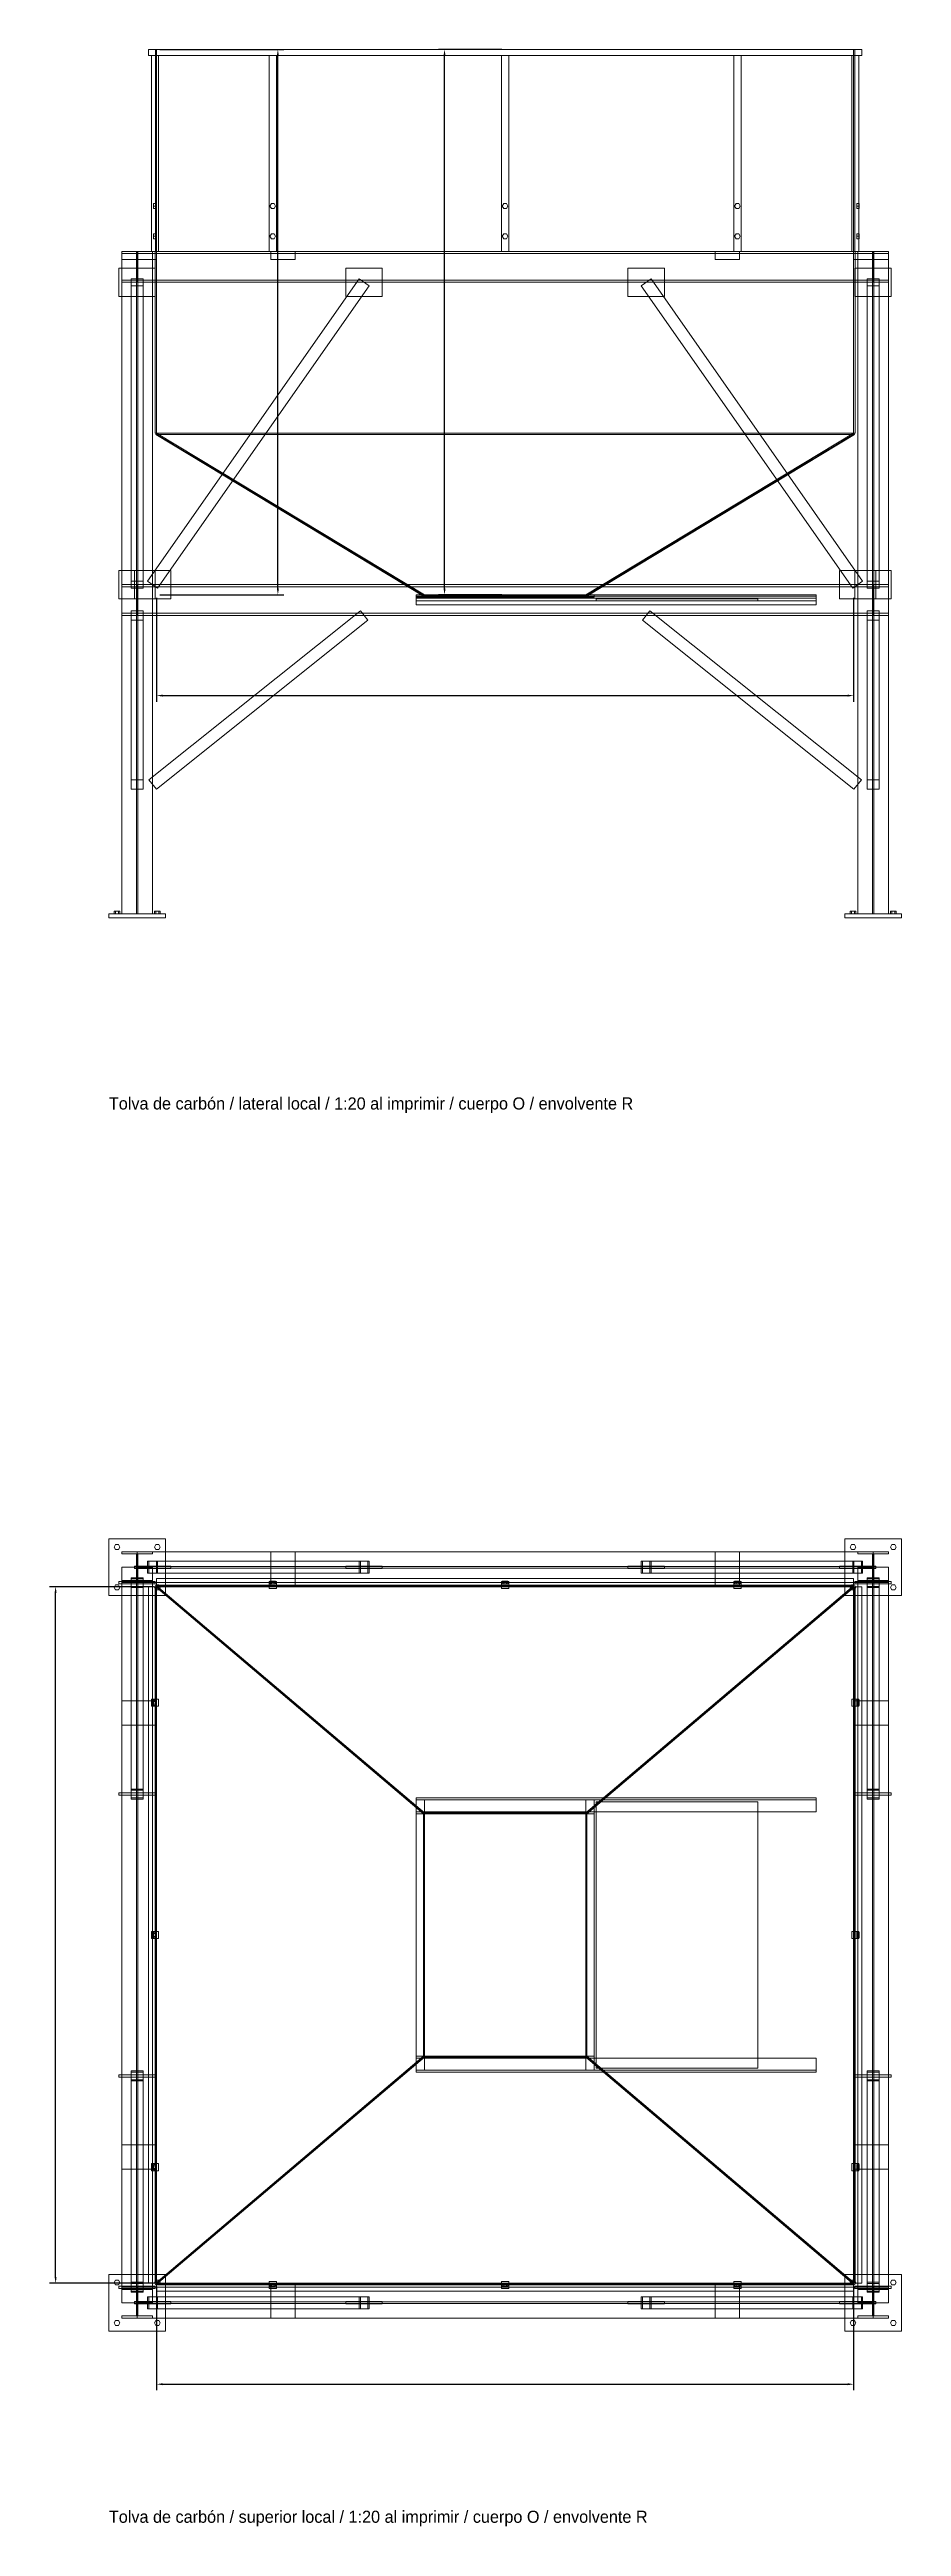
# Model space of a CAD drawing. Header units: millimetres. Extents: x -191664 to 191490, y -197311 to 10263.
# Drawn here: x -294 to 3923, y -49968 to -37700 of the extents above; entities that cross this region are included whole.
import ezdxf

# ---------------------------------------------------------------- set-up
doc = ezdxf.new("R2010")
doc.units = ezdxf.units.MM
for name, color, linetype, lineweight in [('COTAS_O', 1, 'Continuous', 0), ('COTAS_R', 1, 'Continuous', 0), ('DET_tolva_lateral', 7, 'Continuous', 0), ('DET_tolva_superior', 7, 'Continuous', 0), ('R15_COTAS_TRANSPORTE_P', 1, 'Continuous', 0), ('TEXTOS', 4, 'Continuous', 0)]:
    doc.layers.add(name, color=color, linetype=linetype, lineweight=lineweight)
doc.dimstyles.new('PLANTA_20', dxfattribs={"dimtxt": 50, "dimasz": 30, "dimexe": 30, "dimexo": 16, "dimgap": 20, "dimtad": 1, "dimtih": 1, "dimtoh": 1, "dimdec": 1, "dimzin": 0, "dimdsep": 46, "dimcen": 0.09, "dimadec": 0, "dimazin": 0, "dimtfac": 1, "dimtdec": 4, "dimtofl": 0, "dimtmove": 0, "dimatfit": 3, "dimfxl": 1, "dimtolj": 1, "dimtzin": 0, "dimarcsym": 0})

msp = doc.modelspace()

# ---------------------------------------------------------------- texts
at = {"layer": 'TEXTOS'}
for s, p in [('Tolva de carbón / lateral local / 1:20 al imprimir / cuerpo O / envolvente R', (0, -42950)), ('Tolva de carbón / superior local / 1:20 al imprimir / cuerpo O / envolvente R', (0, -49950))]:
    msp.add_text(s, height=60, dxfattribs=at).set_placement(p)

# ---------------------------------------------------------------- blocks, each defined once
blk = doc.blocks.new('*D44')
at = {"layer": 'COTAS_O', "color": 0, "lineweight": -2, "transparency": 16777216}
for p, q in [((236.5, -48779.5), (236.5, -49293.5)), ((3686.5, -48779.5), (3686.5, -49293.5)), ((266.5, -49263.5), (3656.5, -49263.5))]:
    blk.add_line(p, q, dxfattribs=at)
at = {"layer": 'COTAS_O', "color": 0, "transparency": 16777216}
for points in [[(266.5, -49258.5), (266.5, -49268.5), (236.5, -49263.5)], [(3656.5, -49258.5), (3656.5, -49268.5), (3686.5, -49263.5)]]:
    blk.add_solid(points, dxfattribs=at)
at = {"layer": 'Defpoints', "color": 0, "transparency": 16777216}
for p in [(236.5, -48763.5), (3686.5, -48763.5), (3686.5, -49263.5)]:
    blk.add_point(p, dxfattribs=at)
blk = doc.blocks.new('*D45')
at = {"layer": 'COTAS_O', "color": 0, "lineweight": -2, "transparency": 16777216}
for p, q in [((220.5, -45313.5), (-293.5, -45313.5)), ((-263.5, -48733.5), (-263.5, -45343.5)), ((220.5, -48763.5), (-293.5, -48763.5))]:
    blk.add_line(p, q, dxfattribs=at)
at = {"layer": 'COTAS_O', "color": 0, "transparency": 16777216}
for points in [[(-268.5, -45343.5), (-258.5, -45343.5), (-263.5, -45313.5)], [(-268.5, -48733.5), (-258.5, -48733.5), (-263.5, -48763.5)]]:
    blk.add_solid(points, dxfattribs=at)
at = {"layer": 'Defpoints', "color": 0, "transparency": 16777216}
for p in [(-263.5, -45313.5), (236.5, -45313.5), (236.5, -48763.5)]:
    blk.add_point(p, dxfattribs=at)
blk = doc.blocks.new('*D41')
at = {"layer": 'COTAS_O', "color": 0, "lineweight": -2, "transparency": 16777216}
for p, q in [((236.5, -40416), (236.5, -40930)), ((3686.5, -40416), (3686.5, -40930)), ((266.5, -40900), (3656.5, -40900))]:
    blk.add_line(p, q, dxfattribs=at)
at = {"layer": 'COTAS_O', "color": 0, "transparency": 16777216}
for points in [[(266.5, -40895), (266.5, -40905), (236.5, -40900)], [(3656.5, -40895), (3656.5, -40905), (3686.5, -40900)]]:
    blk.add_solid(points, dxfattribs=at)
at = {"layer": 'Defpoints', "color": 0, "transparency": 16777216}
for p in [(236.5, -40400), (3686.5, -40400), (3686.5, -40900)]:
    blk.add_point(p, dxfattribs=at)
blk = doc.blocks.new('*D42')
at = {"layer": 'COTAS_O', "color": 0, "lineweight": -2, "transparency": 16777216}
for p, q in [((252.5, -37700), (866.5, -37700)), ((836.5, -40370), (836.5, -37730)), ((252.5, -40400), (866.5, -40400))]:
    blk.add_line(p, q, dxfattribs=at)
at = {"layer": 'COTAS_O', "color": 0, "transparency": 16777216}
for points in [[(831.5, -37730), (841.5, -37730), (836.5, -37700)], [(831.5, -40370), (841.5, -40370), (836.5, -40400)]]:
    blk.add_solid(points, dxfattribs=at)
at = {"layer": 'Defpoints', "color": 0, "transparency": 16777216}
for p in [(236.5, -37700), (836.5, -37700), (236.5, -40400)]:
    blk.add_point(p, dxfattribs=at)
blk = doc.blocks.new('*D43')
at = {"layer": 'COTAS_R', "color": 0, "lineweight": -2, "transparency": 16777216}
for p, q in [((1945.5, -37700), (1631.5, -37700)), ((1661.5, -40370), (1661.5, -37730)), ((1945.5, -40400), (1631.5, -40400))]:
    blk.add_line(p, q, dxfattribs=at)
at = {"layer": 'COTAS_R', "color": 0, "transparency": 16777216}
for points in [[(1656.5, -37730), (1666.5, -37730), (1661.5, -37700)], [(1656.5, -40370), (1666.5, -40370), (1661.5, -40400)]]:
    blk.add_solid(points, dxfattribs=at)
at = {"layer": 'Defpoints', "color": 0, "transparency": 16777216}
for p in [(1661.5, -37700), (1961.5, -37700), (1961.5, -40400)]:
    blk.add_point(p, dxfattribs=at)
blk = doc.blocks.new('*D132')
at = {"layer": 'Defpoints', "color": 0, "transparency": 16777216}
for p in [(-500, -194490), (-500, -194490), (500, -194490), (203, -194657), (440, -194832)]:
    blk.add_point(p, dxfattribs=at)
at = {"layer": 'R15_COTAS_TRANSPORTE_P', "color": 0, "lineweight": -2, "transparency": 16777216}
blk.add_arc((-500, -194490), 723, 342.3783, 357.6217, dxfattribs=at)
at = {"layer": 'R15_COTAS_TRANSPORTE_P', "color": 0, "transparency": 16777216}
for points in [[(217, -194520), (227, -194520), (223, -194490)], [(194, -194710), (184, -194707), (179, -194737)]]:
    blk.add_solid(points, dxfattribs=at)
blk = doc.blocks.new('*D133')
at = {"layer": 'Defpoints', "color": 0, "transparency": 16777216}
for p in [(440, -194148), (218, -194406), (-500, -194490), (-500, -194490), (500, -194490)]:
    blk.add_point(p, dxfattribs=at)
at = {"layer": 'R15_COTAS_TRANSPORTE_P', "color": 0, "lineweight": -2, "transparency": 16777216}
blk.add_arc((-500, -194490), 723, 2.3783, 17.6217, dxfattribs=at)
at = {"layer": 'R15_COTAS_TRANSPORTE_P', "color": 0, "transparency": 16777216}
for points in [[(184, -194273), (194, -194270), (179, -194243)], [(227, -194460), (217, -194460), (223, -194490)]]:
    blk.add_solid(points, dxfattribs=at)

# ---------------------------------------------------------------- dimensions: what is measured, and where the dimension line sits
at = {"layer": 'COTAS_O'}
for p1, p2, distance, picture, middle in [((236.5, -40400), (236.5, -37700), -600, '*D42', (836.5, -39050)), ((236.5, -40400), (3686.5, -40400), -500, '*D41', (1961.5, -40900)), ((236.5, -48763.5), (236.5, -45313.5), 500, '*D45', (-263.5, -47038.5)), ((236.5, -48763.5), (3686.5, -48763.5), -500, '*D44', (1961.5, -49263.5))]:
    dim = msp.add_aligned_dim(p1=p1, p2=p2, distance=distance, text='<> O', dimstyle='PLANTA_20', dxfattribs=at)
    dim.commit()
    dim.dimension.update_dxf_attribs({"geometry": picture, "text_midpoint": middle})
at = {"layer": 'COTAS_R'}
dim = msp.add_aligned_dim(p1=(1961.5, -40400), p2=(1961.5, -37700), distance=300, text='<> R', dimstyle='PLANTA_20', dxfattribs=at)
dim.commit()
dim.dimension.update_dxf_attribs({"geometry": '*D43', "text_midpoint": (1661.5, -39050)})
at = {"layer": 'R15_COTAS_TRANSPORTE_P'}
for base, line2, picture, middle in [((217.89, -194406.09), ((-500, -194490), (439.69, -194147.98)), '*D133', (191490.46, -33543.69)), ((203.29, -194656.68), ((-500, -194490), (439.69, -194832.02)), '*D132', (-191664.11, -34001.98))]:
    dim = msp.add_angular_dim_2l(base=base, line1=((-500, -194490), (500, -194490)), line2=line2, dimstyle='PLANTA_20', dxfattribs=at)
    dim.commit()
    dim.dimension.update_dxf_attribs({"geometry": picture, "text_midpoint": middle})

# ---------------------------------------------------------------- linework, layer by layer
at = {"layer": 'DET_tolva_lateral', "color": 156, "true_color": 0x164b78}
for p, q in [((196.5, -37700), (236.5, -37700)), ((196.5, -37700), (196.5, -37730)), ((196.5, -37730), (236.5, -37730)), ((246, -37730), (211, -37730)), ((211, -37730), (211, -38700)), ((230.5, -38700), (230.5, -37700)), ((236.5, -37700), (230.5, -37700)), ((236.5, -37700), (236.5, -38700)), ((236.5, -37730), (236.5, -37700)), ((236.5, -37700), (3686.5, -37700)), ((236.5, -37730), (3686.5, -37730)), ((246, -38700), (246, -37730)), ((829, -37730), (794, -37730)), ((794, -37730), (794, -38700)), ((829, -38700), (829, -37730)), ((1979, -37730), (1944, -37730)), ((1944, -37730), (1944, -38700)), ((1979, -38700), (1979, -37730)), ((3129, -37730), (3094, -37730)), ((3094, -37730), (3094, -38700)), ((3129, -38700), (3129, -37730)), ((3712, -37730), (3677, -37730)), ((3677, -37730), (3677, -38700)), ((3686.5, -37700), (3686.5, -38700)), ((3686.5, -37700), (3692.5, -37700)), ((3686.5, -37700), (3726.5, -37700)), ((3686.5, -37700), (3686.5, -37730)), ((3686.5, -37730), (3726.5, -37730)), ((3692.5, -38700), (3692.5, -37700)), ((3712, -38700), (3712, -37730)), ((3726.5, -37730), (3726.5, -37700)), ((216.5, -38700), (63.5, -38700)), ((63.5, -38700), (63.5, -41980)), ((63.5, -38711), (63.5, -38700)), ((236.5, -38700), (63.5, -38700)), ((63.5, -38740), (63.5, -38700)), ((216.5, -38711), (63.5, -38711)), ((236.5, -38740), (63.5, -38740)), ((144, -38700), (136, -38700)), ((136, -38700), (136, -41980)), ((144, -38711), (136, -38711)), ((136, -38842), (136, -38711)), ((140, -38700), (3783, -38700)), ((140, -38700), (140, -38711)), ((140, -38711), (3783, -38711)), ((140, -38711), (140, -38842)), ((144, -41980), (144, -38700)), ((144, -38842), (144, -38711)), ((211, -38700), (246, -38700)), ((216.5, -41980), (216.5, -38700)), ((216.5, -38711), (216.5, -38700)), ((236.5, -38700), (230.5, -38700)), ((236.5, -38700), (236.5, -38740)), ((794, -38700), (829, -38700)), ((801.5, -38700), (921.5, -38700)), ((801.5, -38740), (801.5, -38700)), ((801.5, -38740), (921.5, -38740)), ((921.5, -38740), (921.5, -38700)), ((1944, -38700), (1979, -38700)), ((3001.5, -38700), (3121.5, -38700)), ((3001.5, -38740), (3001.5, -38700)), ((3001.5, -38740), (3121.5, -38740)), ((3094, -38700), (3129, -38700)), ((3121.5, -38740), (3121.5, -38700)), ((3677, -38700), (3712, -38700)), ((3686.5, -38700), (3692.5, -38700)), ((3686.5, -38700), (3859.5, -38700)), ((3686.5, -38700), (3686.5, -38740)), ((3686.5, -38740), (3859.5, -38740)), ((3859.5, -38700), (3706.5, -38700)), ((3706.5, -38700), (3706.5, -41980)), ((3706.5, -38711), (3706.5, -38700)), ((3859.5, -38711), (3706.5, -38711)), ((3787, -38700), (3779, -38700)), ((3779, -38700), (3779, -41980)), ((3787, -38711), (3779, -38711)), ((3779, -38842), (3779, -38711)), ((3783, -38711), (3783, -38700)), ((3783, -38842), (3783, -38711)), ((3787, -41980), (3787, -38700)), ((3787, -38842), (3787, -38711)), ((3859.5, -41980), (3859.5, -38700)), ((3859.5, -38711), (3859.5, -38700)), ((3859.5, -38740), (3859.5, -38700)), ((50, -38783), (230, -38783)), ((50, -38783), (50, -38923)), ((216.5, -38842), (63.5, -38842)), ((63.5, -38853), (63.5, -38842)), ((216.5, -38853), (63.5, -38853)), ((170, -38835.81), (110, -38835.81)), ((110, -38835.81), (110, -40332.81)), ((110, -38835.81), (110, -38870.19)), ((110, -40367.19), (110, -38870.19)), ((110, -38870.19), (170, -38870.19)), ((144, -38842), (136, -38842)), ((140, -38842), (3783, -38842)), ((140, -38842), (140, -38853)), ((140, -38853), (3783, -38853)), ((170, -40332.81), (170, -38835.81)), ((170, -38870.19), (170, -38835.81)), ((170, -38870.19), (170, -40367.19)), ((191.92, -40332.81), (1238.92, -38835.81)), ((216.5, -38853), (216.5, -38842)), ((230, -38923), (230, -38783)), ((241.08, -40367.19), (1288.08, -38870.19)), ((1173.5, -38783), (1353.5, -38783)), ((1173.5, -38783), (1173.5, -38923)), ((1288.08, -38870.19), (1238.92, -38835.81)), ((1353.5, -38923), (1353.5, -38783)), ((2569.5, -38783), (2749.5, -38783)), ((2569.5, -38783), (2569.5, -38923)), ((2634.92, -38870.19), (2684.08, -38835.81)), ((3681.92, -40367.19), (2634.92, -38870.19)), ((3731.08, -40332.81), (2684.08, -38835.81)), ((2749.5, -38923), (2749.5, -38783)), ((3693, -38783), (3873, -38783)), ((3693, -38783), (3693, -38923)), ((3859.5, -38842), (3706.5, -38842)), ((3706.5, -38853), (3706.5, -38842)), ((3859.5, -38853), (3706.5, -38853)), ((3813, -38835.81), (3753, -38835.81)), ((3753, -38835.81), (3753, -40332.81)), ((3753, -38835.81), (3753, -38870.19)), ((3753, -40367.19), (3753, -38870.19)), ((3753, -38870.19), (3813, -38870.19)), ((3787, -38842), (3779, -38842)), ((3783, -38853), (3783, -38842)), ((3813, -40332.81), (3813, -38835.81)), ((3813, -38870.19), (3813, -38835.81)), ((3813, -38870.19), (3813, -40367.19)), ((3859.5, -38853), (3859.5, -38842)), ((3873, -38923), (3873, -38783)), ((50, -38923), (230, -38923)), ((1173.5, -38923), (1353.5, -38923)), ((2569.5, -38923), (2749.5, -38923)), ((3693, -38923), (3873, -38923)), ((50, -40280), (230, -40280)), ((50, -40280), (50, -40420)), ((216.5, -40350), (63.5, -40350)), ((63.5, -40361), (63.5, -40350)), ((216.5, -40361), (63.5, -40361)), ((110, -40332.81), (170, -40332.81)), ((110, -40367.19), (110, -40332.81)), ((126.5, -40280), (306.5, -40280)), ((126.5, -40280), (126.5, -40420)), ((144, -40361), (136, -40361)), ((136, -40492), (136, -40361)), ((140, -40350), (3783, -40350)), ((140, -40350), (140, -40361)), ((140, -40361), (3783, -40361)), ((140, -40361), (140, -40492)), ((144, -40492), (144, -40361)), ((170, -40332.81), (170, -40367.19)), ((191.92, -40332.81), (241.08, -40367.19)), ((216.5, -40361), (216.5, -40350)), ((230, -40420), (230, -40280)), ((306.5, -40420), (306.5, -40280)), ((3616.5, -40280), (3796.5, -40280)), ((3616.5, -40280), (3616.5, -40420)), ((3731.08, -40332.81), (3681.92, -40367.19)), ((3693, -40280), (3873, -40280)), ((3693, -40280), (3693, -40420)), ((3859.5, -40350), (3706.5, -40350)), ((3706.5, -40361), (3706.5, -40350)), ((3859.5, -40361), (3706.5, -40361)), ((3753, -40332.81), (3813, -40332.81)), ((3753, -40367.19), (3753, -40332.81)), ((3787, -40361), (3779, -40361)), ((3779, -40492), (3779, -40361)), ((3783, -40361), (3783, -40350)), ((3783, -40492), (3783, -40361)), ((3787, -40492), (3787, -40361)), ((3796.5, -40420), (3796.5, -40280)), ((3813, -40332.81), (3813, -40367.19)), ((3859.5, -40361), (3859.5, -40350)), ((3873, -40420), (3873, -40280)), ((50, -40420), (230, -40420)), ((170, -40367.19), (110, -40367.19)), ((170, -40479.57), (110, -40479.57)), ((110, -40479.57), (110, -41316.57)), ((110, -40479.57), (110, -40526.43)), ((126.5, -40420), (306.5, -40420)), ((170, -41316.57), (170, -40479.57)), ((170, -40526.43), (170, -40479.57)), ((197.77, -41316.57), (1244.77, -40479.57)), ((1282.23, -40526.43), (1244.77, -40479.57)), ((1521.5, -40400), (3501.5, -40400)), ((1521.5, -40400), (1521.5, -40450)), ((1521.5, -40430), (3501.5, -40430)), ((1521.5, -40430), (1521.5, -40450)), ((1521.5, -40450), (3501.5, -40450)), ((2640.77, -40526.43), (2678.23, -40479.57)), ((3725.23, -41316.57), (2678.23, -40479.57)), ((3501.5, -40450), (3501.5, -40400)), ((3501.5, -40450), (3501.5, -40430)), ((3616.5, -40420), (3796.5, -40420)), ((3693, -40420), (3873, -40420)), ((3813, -40367.19), (3753, -40367.19)), ((3813, -40479.57), (3753, -40479.57)), ((3753, -40479.57), (3753, -41316.57)), ((3753, -40479.57), (3753, -40526.43)), ((3813, -41316.57), (3813, -40479.57)), ((3813, -40526.43), (3813, -40479.57)), ((216.5, -40492), (63.5, -40492)), ((63.5, -40503), (63.5, -40492)), ((216.5, -40503), (63.5, -40503)), ((110, -41363.43), (110, -40526.43)), ((110, -40526.43), (170, -40526.43)), ((144, -40492), (136, -40492)), ((140, -40492), (3783, -40492)), ((140, -40492), (140, -40503)), ((140, -40503), (3783, -40503)), ((170, -40526.43), (170, -41363.43)), ((216.5, -40503), (216.5, -40492)), ((235.23, -41363.43), (1282.23, -40526.43)), ((3687.77, -41363.43), (2640.77, -40526.43)), ((3859.5, -40492), (3706.5, -40492)), ((3706.5, -40503), (3706.5, -40492)), ((3859.5, -40503), (3706.5, -40503)), ((3753, -41363.43), (3753, -40526.43)), ((3753, -40526.43), (3813, -40526.43)), ((3787, -40492), (3779, -40492)), ((3783, -40503), (3783, -40492)), ((3813, -40526.43), (3813, -41363.43)), ((3859.5, -40503), (3859.5, -40492)), ((110, -41316.57), (170, -41316.57)), ((110, -41363.43), (110, -41316.57)), ((170, -41316.57), (170, -41363.43)), ((197.77, -41316.57), (235.23, -41363.43)), ((3725.23, -41316.57), (3687.77, -41363.43)), ((3753, -41316.57), (3813, -41316.57)), ((3753, -41363.43), (3753, -41316.57)), ((3813, -41316.57), (3813, -41363.43)), ((170, -41363.43), (110, -41363.43)), ((3813, -41363.43), (3753, -41363.43)), ((0, -41980), (280, -41980)), ((0, -41980), (0, -42000)), ((0, -42000), (280, -42000)), ((63.5, -41980), (216.5, -41980)), ((136, -41980), (144, -41980)), ((280, -42000), (280, -41980)), ((3643, -41980), (3923, -41980)), ((3643, -41980), (3643, -42000)), ((3643, -42000), (3923, -42000)), ((3706.5, -41980), (3859.5, -41980)), ((3779, -41980), (3787, -41980)), ((3923, -42000), (3923, -41980))]:
    msp.add_line(p, q, dxfattribs=at)
at = {"layer": 'DET_tolva_lateral', "color": 9, "true_color": 0xb7bec5}
for p, q in [((221.5, -38475), (221.5, -38462.88)), ((221.5, -38462.88), (233.5, -38462.88)), ((221.5, -38487.12), (221.5, -38475)), ((233.5, -38475), (221.5, -38475)), ((221.5, -38487.12), (233.5, -38487.12)), ((233.5, -38475), (233.5, -38462.88)), ((233.5, -38475), (233.5, -38487.12)), ((804.5, -38462.88), (797.5, -38475)), ((797.5, -38475), (804.5, -38487.12)), ((818.5, -38462.88), (804.5, -38462.88)), ((804.5, -38487.12), (818.5, -38487.12)), ((825.5, -38475), (818.5, -38462.88)), ((818.5, -38487.12), (825.5, -38475)), ((1954.5, -38462.88), (1947.5, -38475)), ((1947.5, -38475), (1954.5, -38487.12)), ((1968.5, -38462.88), (1954.5, -38462.88)), ((1954.5, -38487.12), (1968.5, -38487.12)), ((1975.5, -38475), (1968.5, -38462.88)), ((1968.5, -38487.12), (1975.5, -38475)), ((3104.5, -38462.88), (3097.5, -38475)), ((3097.5, -38475), (3104.5, -38487.12)), ((3118.5, -38462.88), (3104.5, -38462.88)), ((3104.5, -38487.12), (3118.5, -38487.12)), ((3125.5, -38475), (3118.5, -38462.88)), ((3118.5, -38487.12), (3125.5, -38475)), ((3701.5, -38475), (3701.5, -38462.88)), ((3701.5, -38462.88), (3713.5, -38462.88)), ((3701.5, -38487.12), (3701.5, -38475)), ((3713.5, -38475), (3701.5, -38475)), ((3701.5, -38487.12), (3713.5, -38487.12)), ((3713.5, -38475), (3713.5, -38462.88)), ((3713.5, -38475), (3713.5, -38487.12)), ((221.5, -38625), (221.5, -38612.88)), ((221.5, -38612.88), (233.5, -38612.88)), ((221.5, -38637.12), (221.5, -38625)), ((233.5, -38625), (221.5, -38625)), ((221.5, -38637.12), (233.5, -38637.12)), ((233.5, -38625), (233.5, -38612.88)), ((233.5, -38625), (233.5, -38637.12)), ((804.5, -38612.88), (797.5, -38625)), ((797.5, -38625), (804.5, -38637.12)), ((818.5, -38612.88), (804.5, -38612.88)), ((804.5, -38637.12), (818.5, -38637.12)), ((825.5, -38625), (818.5, -38612.88)), ((818.5, -38637.12), (825.5, -38625)), ((1954.5, -38612.88), (1947.5, -38625)), ((1947.5, -38625), (1954.5, -38637.12)), ((1968.5, -38612.88), (1954.5, -38612.88)), ((1954.5, -38637.12), (1968.5, -38637.12)), ((1975.5, -38625), (1968.5, -38612.88)), ((1968.5, -38637.12), (1975.5, -38625)), ((3104.5, -38612.88), (3097.5, -38625)), ((3097.5, -38625), (3104.5, -38637.12)), ((3118.5, -38612.88), (3104.5, -38612.88)), ((3104.5, -38637.12), (3118.5, -38637.12)), ((3125.5, -38625), (3118.5, -38612.88)), ((3118.5, -38637.12), (3125.5, -38625)), ((3701.5, -38625), (3701.5, -38612.88)), ((3701.5, -38612.88), (3713.5, -38612.88)), ((3701.5, -38637.12), (3701.5, -38625)), ((3713.5, -38625), (3701.5, -38625)), ((3701.5, -38637.12), (3713.5, -38637.12)), ((3713.5, -38625), (3713.5, -38612.88)), ((3713.5, -38625), (3713.5, -38637.12)), ((1521.5, -40400), (2401.5, -40400)), ((1521.5, -40400), (1521.5, -40412)), ((1521.5, -40400), (1561.5, -40400)), ((1521.5, -40408), (3501.5, -40408)), ((1521.5, -40408), (1521.5, -40418)), ((1521.5, -40412), (2401.5, -40412)), ((1521.5, -40412), (1561.5, -40412)), ((1521.5, -40418), (3501.5, -40418)), ((1561.5, -40412), (1561.5, -40400)), ((2361.5, -40400), (2401.5, -40400)), ((2361.5, -40400), (2361.5, -40412)), ((2361.5, -40412), (2401.5, -40412)), ((2401.5, -40412), (2401.5, -40400)), ((3501.5, -40418), (3501.5, -40408)), ((33, -41968), (26, -41968)), ((26, -41980), (26, -41968)), ((33, -41980), (26, -41980)), ((47, -41968), (33, -41968)), ((33, -41980), (33, -41968)), ((47, -41980), (33, -41980)), ((54, -41968), (47, -41968)), ((47, -41980), (47, -41968)), ((47, -41980), (54, -41980)), ((54, -41968), (54, -41980)), ((233, -41968), (226, -41968)), ((226, -41980), (226, -41968)), ((233, -41980), (226, -41980)), ((247, -41968), (233, -41968)), ((233, -41980), (233, -41968)), ((247, -41980), (233, -41980)), ((254, -41968), (247, -41968)), ((247, -41980), (247, -41968)), ((247, -41980), (254, -41980)), ((254, -41968), (254, -41980)), ((3676, -41968), (3669, -41968)), ((3669, -41980), (3669, -41968)), ((3676, -41980), (3669, -41980)), ((3690, -41968), (3676, -41968)), ((3676, -41980), (3676, -41968)), ((3690, -41980), (3676, -41980)), ((3697, -41968), (3690, -41968)), ((3690, -41980), (3690, -41968)), ((3690, -41980), (3697, -41980)), ((3697, -41968), (3697, -41980)), ((3876, -41968), (3869, -41968)), ((3869, -41980), (3869, -41968)), ((3876, -41980), (3869, -41980)), ((3890, -41968), (3876, -41968)), ((3876, -41980), (3876, -41968)), ((3890, -41980), (3876, -41980)), ((3897, -41968), (3890, -41968)), ((3890, -41980), (3890, -41968)), ((3890, -41980), (3897, -41980)), ((3897, -41968), (3897, -41980))]:
    msp.add_line(p, q, dxfattribs=at)
at = {"layer": 'DET_tolva_lateral', "color": 252, "true_color": 0x818b94}
for p, q in [((228.5, -39600), (228.5, -38700)), ((236.5, -38700), (228.5, -38700)), ((236.5, -38700), (236.5, -39600)), ((236.5, -38700), (3686.5, -38700)), ((3686.5, -38700), (3686.5, -39600)), ((3686.5, -38700), (3694.5, -38700)), ((3694.5, -39600), (3694.5, -38700)), ((236.5, -39600), (228.5, -39600)), ((236.5, -39600), (232.37, -39606.85)), ((1557.37, -40406.85), (232.37, -39606.85)), ((236.5, -39600), (1561.5, -40400)), ((3686.5, -39600), (236.5, -39600)), ((236.5, -39600), (236.5, -39606.52)), ((3686.5, -39606.52), (236.5, -39606.52)), ((236.5, -39606.52), (1561.5, -40406.52)), ((3686.5, -39600), (2361.5, -40400)), ((2361.5, -40406.52), (3686.5, -39606.52)), ((2365.63, -40406.85), (3690.63, -39606.85)), ((3686.5, -39600), (3694.5, -39600)), ((3686.5, -39600), (3690.63, -39606.85)), ((3686.5, -39600), (3686.5, -39606.52)), ((1561.5, -40400), (1557.37, -40406.85)), ((2361.5, -40400), (1561.5, -40400)), ((1561.5, -40406.52), (1561.5, -40400)), ((1561.5, -40406.52), (2361.5, -40406.52)), ((2361.5, -40400), (2365.63, -40406.85)), ((2361.5, -40400), (2361.5, -40406.52))]:
    msp.add_line(p, q, dxfattribs=at)
at = {"layer": 'DET_tolva_lateral', "color": 253, "true_color": 0xaab2b8}
for p, q in [((2411.5, -40420), (3211.5, -40420)), ((2411.5, -40420), (2411.5, -40430)), ((2411.5, -40430), (3211.5, -40430)), ((3211.5, -40430), (3211.5, -40420))]:
    msp.add_line(p, q, dxfattribs=at)
at = {"layer": 'DET_tolva_superior', "color": 156, "true_color": 0x164b78}
for p, q in [((0, -45357), (0, -45077)), ((0, -45077), (280, -45077)), ((63.5, -45140.5), (216.5, -45140.5)), ((63.5, -45151.5), (63.5, -45140.5)), ((140, -45293.5), (140, -45140.5)), ((140, -45140.5), (3783, -45140.5)), ((216.5, -45151.5), (216.5, -45140.5)), ((280, -45077), (280, -45357)), ((801.5, -45313.5), (801.5, -45140.5)), ((801.5, -45140.5), (921.5, -45140.5)), ((921.5, -45140.5), (921.5, -45313.5)), ((3001.5, -45313.5), (3001.5, -45140.5)), ((3001.5, -45140.5), (3121.5, -45140.5)), ((3121.5, -45140.5), (3121.5, -45313.5)), ((3643, -45357), (3643, -45077)), ((3643, -45077), (3923, -45077)), ((3706.5, -45140.5), (3859.5, -45140.5)), ((3706.5, -45151.5), (3706.5, -45140.5)), ((3783, -45140.5), (3783, -45293.5)), ((3859.5, -45151.5), (3859.5, -45140.5)), ((3923, -45077), (3923, -45357)), ((63.5, -45151.5), (216.5, -45151.5)), ((63.5, -48860), (63.5, -45217)), ((63.5, -45217), (216.5, -45217)), ((110, -45268.92), (110, -46315.92)), ((170, -45268.92), (110, -45268.92)), ((110, -45268.92), (110, -45318.08)), ((126.5, -45223), (126.5, -45211)), ((126.5, -45211), (306.5, -45211)), ((306.5, -45223), (126.5, -45223)), ((136, -45151.5), (144, -45151.5)), ((136, -45282.5), (136, -45151.5)), ((136, -48860), (136, -45217)), ((136, -45217), (144, -45217)), ((140, -45221), (140, -45213)), ((140, -45213), (3783, -45213)), ((3783, -45221), (140, -45221)), ((144, -45282.5), (144, -45151.5)), ((144, -45217), (144, -48860)), ((170, -46315.92), (170, -45268.92)), ((170, -45318.08), (170, -45268.92)), ((1238.92, -45187), (191.92, -45187)), ((191.92, -45187), (191.92, -45247)), ((241.08, -45187), (191.92, -45187)), ((191.92, -45247), (1238.92, -45247)), ((191.92, -45247), (241.08, -45247)), ((1244.77, -45187), (197.77, -45187)), ((197.77, -45187), (197.77, -45247)), ((235.23, -45187), (197.77, -45187)), ((197.77, -45247), (1244.77, -45247)), ((197.77, -45247), (235.23, -45247)), ((216.5, -45217), (216.5, -48860)), ((235.23, -45247), (235.23, -45187)), ((235.23, -45187), (1282.23, -45187)), ((1282.23, -45247), (235.23, -45247)), ((241.08, -45247), (241.08, -45187)), ((241.08, -45187), (1288.08, -45187)), ((1288.08, -45247), (241.08, -45247)), ((306.5, -45211), (306.5, -45223)), ((1173.5, -45223), (1173.5, -45211)), ((1173.5, -45211), (1353.5, -45211)), ((1353.5, -45223), (1173.5, -45223)), ((1238.92, -45247), (1238.92, -45187)), ((1238.92, -45187), (1288.08, -45187)), ((1288.08, -45247), (1238.92, -45247)), ((1244.77, -45247), (1244.77, -45187)), ((1244.77, -45187), (1282.23, -45187)), ((1282.23, -45247), (1244.77, -45247)), ((1282.23, -45187), (1282.23, -45247)), ((1288.08, -45187), (1288.08, -45247)), ((1353.5, -45211), (1353.5, -45223)), ((2569.5, -45223), (2569.5, -45211)), ((2569.5, -45211), (2749.5, -45211)), ((2749.5, -45223), (2569.5, -45223)), ((2634.92, -45247), (2634.92, -45187)), ((2634.92, -45187), (3681.92, -45187)), ((2634.92, -45187), (2684.08, -45187)), ((3681.92, -45247), (2634.92, -45247)), ((2684.08, -45247), (2634.92, -45247)), ((2640.77, -45247), (2640.77, -45187)), ((2640.77, -45187), (3687.77, -45187)), ((2640.77, -45187), (2678.23, -45187)), ((3687.77, -45247), (2640.77, -45247)), ((2678.23, -45247), (2640.77, -45247)), ((3725.23, -45187), (2678.23, -45187)), ((2678.23, -45187), (2678.23, -45247)), ((2678.23, -45247), (3725.23, -45247)), ((3731.08, -45187), (2684.08, -45187)), ((2684.08, -45187), (2684.08, -45247)), ((2684.08, -45247), (3731.08, -45247)), ((2749.5, -45211), (2749.5, -45223)), ((3616.5, -45223), (3616.5, -45211)), ((3616.5, -45211), (3796.5, -45211)), ((3796.5, -45223), (3616.5, -45223)), ((3681.92, -45187), (3681.92, -45247)), ((3731.08, -45187), (3681.92, -45187)), ((3681.92, -45247), (3731.08, -45247)), ((3687.77, -45187), (3687.77, -45247)), ((3725.23, -45187), (3687.77, -45187)), ((3687.77, -45247), (3725.23, -45247)), ((3706.5, -45151.5), (3859.5, -45151.5)), ((3706.5, -48860), (3706.5, -45217)), ((3706.5, -45217), (3859.5, -45217)), ((3725.23, -45247), (3725.23, -45187)), ((3731.08, -45247), (3731.08, -45187)), ((3753, -45268.92), (3753, -46315.92)), ((3813, -45268.92), (3753, -45268.92)), ((3753, -45268.92), (3753, -45318.08)), ((3779, -45151.5), (3787, -45151.5)), ((3779, -45282.5), (3779, -45151.5)), ((3779, -48860), (3779, -45217)), ((3779, -45217), (3787, -45217)), ((3783, -45213), (3783, -45221)), ((3787, -45282.5), (3787, -45151.5)), ((3787, -45217), (3787, -48860)), ((3796.5, -45211), (3796.5, -45223)), ((3813, -46315.92), (3813, -45268.92)), ((3813, -45318.08), (3813, -45268.92)), ((3859.5, -45217), (3859.5, -48860)), ((280, -45357), (0, -45357)), ((50, -45299.5), (50, -45287.5)), ((50, -45287.5), (230, -45287.5)), ((230, -45299.5), (50, -45299.5)), ((63.5, -45282.5), (216.5, -45282.5)), ((63.5, -45293.5), (63.5, -45282.5)), ((63.5, -45293.5), (216.5, -45293.5)), ((110, -45274.77), (110, -46321.77)), ((170, -45274.77), (110, -45274.77)), ((110, -45274.77), (110, -45312.23)), ((110, -45312.23), (170, -45312.23)), ((110, -46359.23), (110, -45312.23)), ((110, -45318.08), (170, -45318.08)), ((110, -46365.08), (110, -45318.08)), ((136, -45282.5), (144, -45282.5)), ((3783, -45293.5), (140, -45293.5)), ((170, -46321.77), (170, -45274.77)), ((170, -45312.23), (170, -45274.77)), ((170, -45312.23), (170, -46359.23)), ((170, -45318.08), (170, -46365.08)), ((196.5, -48763.5), (196.5, -45313.5)), ((196.5, -45313.5), (236.5, -45313.5)), ((216.5, -45293.5), (216.5, -45282.5)), ((230, -45287.5), (230, -45299.5)), ((230.5, -48763.5), (230.5, -45313.5)), ((236.5, -45313.5), (230.5, -45313.5)), ((236.5, -45313.5), (236.5, -45273.5)), ((236.5, -45273.5), (3686.5, -45273.5)), ((236.5, -45307.5), (3686.5, -45307.5)), ((236.5, -45307.5), (236.5, -45313.5)), ((794, -45288), (829, -45288)), ((794, -45323), (794, -45288)), ((794, -45323), (829, -45323)), ((921.5, -45313.5), (801.5, -45313.5)), ((829, -45323), (829, -45288)), ((1944, -45288), (1979, -45288)), ((1944, -45323), (1944, -45288)), ((1944, -45323), (1979, -45323)), ((1979, -45323), (1979, -45288)), ((3121.5, -45313.5), (3001.5, -45313.5)), ((3094, -45288), (3129, -45288)), ((3094, -45323), (3094, -45288)), ((3094, -45323), (3129, -45323)), ((3129, -45323), (3129, -45288)), ((3923, -45357), (3643, -45357)), ((3686.5, -45273.5), (3686.5, -45313.5)), ((3686.5, -45313.5), (3686.5, -45307.5)), ((3686.5, -45313.5), (3692.5, -45313.5)), ((3686.5, -45313.5), (3726.5, -45313.5)), ((3692.5, -48763.5), (3692.5, -45313.5)), ((3693, -45299.5), (3693, -45287.5)), ((3693, -45287.5), (3873, -45287.5)), ((3873, -45299.5), (3693, -45299.5)), ((3706.5, -45282.5), (3859.5, -45282.5)), ((3706.5, -45293.5), (3706.5, -45282.5)), ((3706.5, -45293.5), (3859.5, -45293.5)), ((3726.5, -45313.5), (3726.5, -48763.5)), ((3753, -45274.77), (3753, -46321.77)), ((3813, -45274.77), (3753, -45274.77)), ((3753, -45274.77), (3753, -45312.23)), ((3753, -45312.23), (3813, -45312.23)), ((3753, -46359.23), (3753, -45312.23)), ((3753, -45318.08), (3813, -45318.08)), ((3753, -46365.08), (3753, -45318.08)), ((3779, -45282.5), (3787, -45282.5)), ((3813, -46321.77), (3813, -45274.77)), ((3813, -45312.23), (3813, -45274.77)), ((3813, -45312.23), (3813, -46359.23)), ((3813, -45318.08), (3813, -46365.08)), ((3859.5, -45293.5), (3859.5, -45282.5)), ((3873, -45287.5), (3873, -45299.5)), ((63.5, -45998.5), (63.5, -45878.5)), ((63.5, -45878.5), (236.5, -45878.5)), ((211, -45871), (246, -45871)), ((211, -45906), (211, -45871)), ((236.5, -45878.5), (236.5, -45998.5)), ((246, -45906), (246, -45871)), ((3677, -45871), (3712, -45871)), ((3677, -45906), (3677, -45871)), ((3686.5, -45998.5), (3686.5, -45878.5)), ((3686.5, -45878.5), (3859.5, -45878.5)), ((3712, -45906), (3712, -45871)), ((3859.5, -45878.5), (3859.5, -45998.5)), ((236.5, -45998.5), (63.5, -45998.5)), ((211, -45906), (246, -45906)), ((3677, -45906), (3712, -45906)), ((3859.5, -45998.5), (3686.5, -45998.5)), ((50, -46346.5), (50, -46334.5)), ((50, -46334.5), (230, -46334.5)), ((230, -46346.5), (50, -46346.5)), ((110, -46315.92), (170, -46315.92)), ((110, -46365.08), (110, -46315.92)), ((110, -46321.77), (170, -46321.77)), ((110, -46359.23), (110, -46321.77)), ((170, -46359.23), (110, -46359.23)), ((170, -46365.08), (110, -46365.08)), ((170, -46315.92), (170, -46365.08)), ((170, -46321.77), (170, -46359.23)), ((230, -46334.5), (230, -46346.5)), ((1521.5, -46428.5), (1521.5, -46358.5)), ((1521.5, -46358.5), (3501.5, -46358.5)), ((1521.5, -46368.5), (1521.5, -46358.5)), ((3501.5, -46368.5), (1521.5, -46368.5)), ((3501.5, -46358.5), (3501.5, -46428.5)), ((3501.5, -46358.5), (3501.5, -46368.5)), ((3693, -46346.5), (3693, -46334.5)), ((3693, -46334.5), (3873, -46334.5)), ((3873, -46346.5), (3693, -46346.5)), ((3753, -46315.92), (3813, -46315.92)), ((3753, -46365.08), (3753, -46315.92)), ((3753, -46321.77), (3813, -46321.77)), ((3753, -46359.23), (3753, -46321.77)), ((3813, -46359.23), (3753, -46359.23)), ((3813, -46365.08), (3753, -46365.08)), ((3813, -46315.92), (3813, -46365.08)), ((3813, -46321.77), (3813, -46359.23)), ((3873, -46334.5), (3873, -46346.5)), ((3501.5, -46428.5), (1521.5, -46428.5)), ((211, -47021), (246, -47021)), ((211, -47056), (211, -47021)), ((211, -47056), (246, -47056)), ((246, -47056), (246, -47021)), ((3677, -47021), (3712, -47021)), ((3677, -47056), (3677, -47021)), ((3677, -47056), (3712, -47056)), ((3712, -47056), (3712, -47021)), ((110, -48758.92), (110, -47711.92)), ((110, -47711.92), (170, -47711.92)), ((110, -47761.08), (110, -47711.92)), ((110, -48764.77), (110, -47717.77)), ((110, -47717.77), (170, -47717.77)), ((110, -47755.23), (110, -47717.77)), ((170, -47711.92), (170, -48758.92)), ((170, -47711.92), (170, -47761.08)), ((170, -47717.77), (170, -48764.77)), ((170, -47717.77), (170, -47755.23)), ((1521.5, -47718.5), (1521.5, -47648.5)), ((1521.5, -47648.5), (3501.5, -47648.5)), ((1521.5, -47718.5), (1521.5, -47708.5)), ((1521.5, -47708.5), (3501.5, -47708.5)), ((3501.5, -47718.5), (1521.5, -47718.5)), ((3501.5, -47648.5), (3501.5, -47718.5)), ((3501.5, -47708.5), (3501.5, -47718.5)), ((3753, -48758.92), (3753, -47711.92)), ((3753, -47711.92), (3813, -47711.92)), ((3753, -47761.08), (3753, -47711.92)), ((3753, -48764.77), (3753, -47717.77)), ((3753, -47717.77), (3813, -47717.77)), ((3753, -47755.23), (3753, -47717.77)), ((3813, -47711.92), (3813, -48758.92)), ((3813, -47711.92), (3813, -47761.08)), ((3813, -47717.77), (3813, -48764.77)), ((3813, -47717.77), (3813, -47755.23)), ((50, -47742.5), (50, -47730.5)), ((50, -47730.5), (230, -47730.5)), ((230, -47742.5), (50, -47742.5)), ((170, -47755.23), (110, -47755.23)), ((110, -47755.23), (110, -48802.23)), ((170, -47761.08), (110, -47761.08)), ((110, -47761.08), (110, -48808.08)), ((170, -48802.23), (170, -47755.23)), ((170, -48808.08), (170, -47761.08)), ((230, -47730.5), (230, -47742.5)), ((3693, -47742.5), (3693, -47730.5)), ((3693, -47730.5), (3873, -47730.5)), ((3873, -47742.5), (3693, -47742.5)), ((3813, -47755.23), (3753, -47755.23)), ((3753, -47755.23), (3753, -48802.23)), ((3813, -47761.08), (3753, -47761.08)), ((3753, -47761.08), (3753, -48808.08)), ((3813, -48802.23), (3813, -47755.23)), ((3813, -48808.08), (3813, -47761.08)), ((3873, -47730.5), (3873, -47742.5)), ((63.5, -48198.5), (63.5, -48078.5)), ((63.5, -48078.5), (236.5, -48078.5)), ((236.5, -48078.5), (236.5, -48198.5)), ((3686.5, -48198.5), (3686.5, -48078.5)), ((3686.5, -48078.5), (3859.5, -48078.5)), ((3859.5, -48078.5), (3859.5, -48198.5)), ((236.5, -48198.5), (63.5, -48198.5)), ((211, -48171), (246, -48171)), ((211, -48206), (211, -48171)), ((211, -48206), (246, -48206)), ((246, -48206), (246, -48171)), ((3677, -48171), (3712, -48171)), ((3677, -48206), (3677, -48171)), ((3677, -48206), (3712, -48206)), ((3859.5, -48198.5), (3686.5, -48198.5)), ((3712, -48206), (3712, -48171)), ((0, -49000), (0, -48720)), ((0, -48720), (280, -48720)), ((50, -48789.5), (50, -48777.5)), ((50, -48777.5), (230, -48777.5)), ((230, -48789.5), (50, -48789.5)), ((63.5, -48783.5), (216.5, -48783.5)), ((63.5, -48794.5), (63.5, -48783.5)), ((63.5, -48794.5), (216.5, -48794.5)), ((170, -48758.92), (110, -48758.92)), ((110, -48758.92), (110, -48808.08)), ((170, -48764.77), (110, -48764.77)), ((110, -48764.77), (110, -48802.23)), ((110, -48802.23), (170, -48802.23)), ((110, -48808.08), (170, -48808.08)), ((136, -48794.5), (144, -48794.5)), ((136, -48925.5), (136, -48794.5)), ((140, -48936.5), (140, -48783.5)), ((140, -48783.5), (3783, -48783.5)), ((144, -48925.5), (144, -48794.5)), ((170, -48808.08), (170, -48758.92)), ((170, -48802.23), (170, -48764.77)), ((236.5, -48763.5), (196.5, -48763.5)), ((216.5, -48794.5), (216.5, -48783.5)), ((230, -48777.5), (230, -48789.5)), ((230.5, -48763.5), (236.5, -48763.5)), ((236.5, -48769.5), (236.5, -48763.5)), ((236.5, -48803.5), (236.5, -48763.5)), ((236.5, -48769.5), (3686.5, -48769.5)), ((3686.5, -48803.5), (236.5, -48803.5)), ((280, -48720), (280, -49000)), ((794, -48754), (829, -48754)), ((794, -48789), (794, -48754)), ((794, -48789), (829, -48789)), ((801.5, -48763.5), (921.5, -48763.5)), ((801.5, -48936.5), (801.5, -48763.5)), ((829, -48789), (829, -48754)), ((921.5, -48763.5), (921.5, -48936.5)), ((1944, -48754), (1979, -48754)), ((1944, -48789), (1944, -48754)), ((1944, -48789), (1979, -48789)), ((1979, -48789), (1979, -48754)), ((3001.5, -48763.5), (3121.5, -48763.5)), ((3001.5, -48936.5), (3001.5, -48763.5)), ((3094, -48754), (3129, -48754)), ((3094, -48789), (3094, -48754)), ((3094, -48789), (3129, -48789)), ((3121.5, -48763.5), (3121.5, -48936.5)), ((3129, -48789), (3129, -48754)), ((3643, -49000), (3643, -48720)), ((3643, -48720), (3923, -48720)), ((3692.5, -48763.5), (3686.5, -48763.5)), ((3726.5, -48763.5), (3686.5, -48763.5)), ((3686.5, -48763.5), (3686.5, -48769.5)), ((3686.5, -48763.5), (3686.5, -48803.5)), ((3693, -48789.5), (3693, -48777.5)), ((3693, -48777.5), (3873, -48777.5)), ((3873, -48789.5), (3693, -48789.5)), ((3706.5, -48783.5), (3859.5, -48783.5)), ((3706.5, -48794.5), (3706.5, -48783.5)), ((3706.5, -48794.5), (3859.5, -48794.5)), ((3813, -48758.92), (3753, -48758.92)), ((3753, -48758.92), (3753, -48808.08)), ((3813, -48764.77), (3753, -48764.77)), ((3753, -48764.77), (3753, -48802.23)), ((3753, -48802.23), (3813, -48802.23)), ((3753, -48808.08), (3813, -48808.08)), ((3779, -48794.5), (3787, -48794.5)), ((3779, -48925.5), (3779, -48794.5)), ((3783, -48783.5), (3783, -48936.5)), ((3787, -48925.5), (3787, -48794.5)), ((3813, -48808.08), (3813, -48758.92)), ((3813, -48802.23), (3813, -48764.77)), ((3859.5, -48794.5), (3859.5, -48783.5)), ((3873, -48777.5), (3873, -48789.5)), ((3923, -48720), (3923, -49000)), ((216.5, -48860), (63.5, -48860)), ((63.5, -48925.5), (216.5, -48925.5)), ((63.5, -48936.5), (63.5, -48925.5)), ((63.5, -48936.5), (216.5, -48936.5)), ((126.5, -48866), (126.5, -48854)), ((126.5, -48854), (306.5, -48854)), ((306.5, -48866), (126.5, -48866)), ((144, -48860), (136, -48860)), ((136, -48925.5), (144, -48925.5)), ((140, -48864), (140, -48856)), ((140, -48856), (3783, -48856)), ((3783, -48864), (140, -48864)), ((3783, -48936.5), (140, -48936.5)), ((1238.92, -48830), (191.92, -48830)), ((191.92, -48830), (191.92, -48890)), ((241.08, -48830), (191.92, -48830)), ((191.92, -48890), (1238.92, -48890)), ((191.92, -48890), (241.08, -48890)), ((1244.77, -48830), (197.77, -48830)), ((197.77, -48830), (197.77, -48890)), ((235.23, -48830), (197.77, -48830)), ((197.77, -48890), (1244.77, -48890)), ((197.77, -48890), (235.23, -48890)), ((216.5, -48936.5), (216.5, -48925.5)), ((235.23, -48890), (235.23, -48830)), ((235.23, -48830), (1282.23, -48830)), ((1282.23, -48890), (235.23, -48890)), ((241.08, -48890), (241.08, -48830)), ((241.08, -48830), (1288.08, -48830)), ((1288.08, -48890), (241.08, -48890)), ((306.5, -48854), (306.5, -48866)), ((921.5, -48936.5), (801.5, -48936.5)), ((1173.5, -48866), (1173.5, -48854)), ((1173.5, -48854), (1353.5, -48854)), ((1353.5, -48866), (1173.5, -48866)), ((1238.92, -48890), (1238.92, -48830)), ((1238.92, -48830), (1288.08, -48830)), ((1288.08, -48890), (1238.92, -48890)), ((1244.77, -48890), (1244.77, -48830)), ((1244.77, -48830), (1282.23, -48830)), ((1282.23, -48890), (1244.77, -48890)), ((1282.23, -48830), (1282.23, -48890)), ((1288.08, -48830), (1288.08, -48890)), ((1353.5, -48854), (1353.5, -48866)), ((2569.5, -48866), (2569.5, -48854)), ((2569.5, -48854), (2749.5, -48854)), ((2749.5, -48866), (2569.5, -48866)), ((2634.92, -48890), (2634.92, -48830)), ((2634.92, -48830), (3681.92, -48830)), ((2634.92, -48830), (2684.08, -48830)), ((3681.92, -48890), (2634.92, -48890)), ((2684.08, -48890), (2634.92, -48890)), ((2640.77, -48890), (2640.77, -48830)), ((2640.77, -48830), (3687.77, -48830)), ((2640.77, -48830), (2678.23, -48830)), ((3687.77, -48890), (2640.77, -48890)), ((2678.23, -48890), (2640.77, -48890)), ((3725.23, -48830), (2678.23, -48830)), ((2678.23, -48830), (2678.23, -48890)), ((2678.23, -48890), (3725.23, -48890)), ((3731.08, -48830), (2684.08, -48830)), ((2684.08, -48830), (2684.08, -48890)), ((2684.08, -48890), (3731.08, -48890)), ((2749.5, -48854), (2749.5, -48866)), ((3121.5, -48936.5), (3001.5, -48936.5)), ((3616.5, -48866), (3616.5, -48854)), ((3616.5, -48854), (3796.5, -48854)), ((3796.5, -48866), (3616.5, -48866)), ((3681.92, -48830), (3681.92, -48890)), ((3731.08, -48830), (3681.92, -48830)), ((3681.92, -48890), (3731.08, -48890)), ((3687.77, -48830), (3687.77, -48890)), ((3725.23, -48830), (3687.77, -48830)), ((3687.77, -48890), (3725.23, -48890)), ((3859.5, -48860), (3706.5, -48860)), ((3706.5, -48925.5), (3859.5, -48925.5)), ((3706.5, -48936.5), (3706.5, -48925.5)), ((3706.5, -48936.5), (3859.5, -48936.5)), ((3725.23, -48890), (3725.23, -48830)), ((3731.08, -48890), (3731.08, -48830)), ((3787, -48860), (3779, -48860)), ((3779, -48925.5), (3787, -48925.5)), ((3783, -48856), (3783, -48864)), ((3796.5, -48854), (3796.5, -48866)), ((3859.5, -48936.5), (3859.5, -48925.5)), ((280, -49000), (0, -49000)), ((3923, -49000), (3643, -49000))]:
    msp.add_line(p, q, dxfattribs=at)
at = {"layer": 'DET_tolva_superior', "color": 9, "true_color": 0xb7bec5}
for p, q in [((26, -45117), (33, -45104.88)), ((33, -45129.12), (26, -45117)), ((33, -45104.88), (47, -45104.88)), ((47, -45129.12), (33, -45129.12)), ((47, -45104.88), (54, -45117)), ((54, -45117), (47, -45129.12)), ((226, -45117), (233, -45104.88)), ((233, -45129.12), (226, -45117)), ((233, -45104.88), (247, -45104.88)), ((247, -45129.12), (233, -45129.12)), ((247, -45104.88), (254, -45117)), ((254, -45117), (247, -45129.12)), ((3669, -45117), (3676, -45104.88)), ((3676, -45129.12), (3669, -45117)), ((3676, -45104.88), (3690, -45104.88)), ((3690, -45129.12), (3676, -45129.12)), ((3690, -45104.88), (3697, -45117)), ((3697, -45117), (3690, -45129.12)), ((3869, -45117), (3876, -45104.88)), ((3876, -45129.12), (3869, -45117)), ((3876, -45104.88), (3890, -45104.88)), ((3890, -45129.12), (3876, -45129.12)), ((3890, -45104.88), (3897, -45117)), ((3897, -45117), (3890, -45129.12)), ((26, -45317), (33, -45304.88)), ((33, -45329.12), (26, -45317)), ((33, -45304.88), (47, -45304.88)), ((47, -45329.12), (33, -45329.12)), ((47, -45304.88), (54, -45317)), ((54, -45317), (47, -45329.12)), ((226, -45317), (233, -45304.88)), ((233, -45329.12), (226, -45317)), ((233, -45304.88), (247, -45304.88)), ((247, -45329.12), (233, -45329.12)), ((247, -45304.88), (254, -45317)), ((254, -45317), (247, -45329.12)), ((804.5, -45286.5), (797.5, -45286.5)), ((797.5, -45286.5), (797.5, -45298.5)), ((804.5, -45298.5), (797.5, -45298.5)), ((818.5, -45286.5), (804.5, -45286.5)), ((804.5, -45286.5), (804.5, -45298.5)), ((818.5, -45298.5), (804.5, -45298.5)), ((818.5, -45286.5), (825.5, -45286.5)), ((818.5, -45286.5), (818.5, -45298.5)), ((825.5, -45298.5), (818.5, -45298.5)), ((825.5, -45298.5), (825.5, -45286.5)), ((1954.5, -45286.5), (1947.5, -45286.5)), ((1947.5, -45286.5), (1947.5, -45298.5)), ((1954.5, -45298.5), (1947.5, -45298.5)), ((1968.5, -45286.5), (1954.5, -45286.5)), ((1954.5, -45286.5), (1954.5, -45298.5)), ((1968.5, -45298.5), (1954.5, -45298.5)), ((1968.5, -45286.5), (1975.5, -45286.5)), ((1968.5, -45286.5), (1968.5, -45298.5)), ((1975.5, -45298.5), (1968.5, -45298.5)), ((1975.5, -45298.5), (1975.5, -45286.5)), ((3104.5, -45286.5), (3097.5, -45286.5)), ((3097.5, -45286.5), (3097.5, -45298.5)), ((3104.5, -45298.5), (3097.5, -45298.5)), ((3118.5, -45286.5), (3104.5, -45286.5)), ((3104.5, -45286.5), (3104.5, -45298.5)), ((3118.5, -45298.5), (3104.5, -45298.5)), ((3118.5, -45286.5), (3125.5, -45286.5)), ((3118.5, -45286.5), (3118.5, -45298.5)), ((3125.5, -45298.5), (3118.5, -45298.5)), ((3125.5, -45298.5), (3125.5, -45286.5)), ((3669, -45317), (3676, -45304.88)), ((3676, -45329.12), (3669, -45317)), ((3676, -45304.88), (3690, -45304.88)), ((3690, -45329.12), (3676, -45329.12)), ((3690, -45304.88), (3697, -45317)), ((3697, -45317), (3690, -45329.12)), ((3869, -45317), (3876, -45304.88)), ((3876, -45329.12), (3869, -45317)), ((3876, -45304.88), (3890, -45304.88)), ((3890, -45329.12), (3876, -45329.12)), ((3890, -45304.88), (3897, -45317)), ((3897, -45317), (3890, -45329.12)), ((221.5, -45881.5), (221.5, -45874.5)), ((233.5, -45874.5), (221.5, -45874.5)), ((221.5, -45881.5), (221.5, -45895.5)), ((221.5, -45881.5), (233.5, -45881.5)), ((233.5, -45874.5), (233.5, -45881.5)), ((233.5, -45881.5), (233.5, -45895.5)), ((3701.5, -45881.5), (3701.5, -45874.5)), ((3713.5, -45874.5), (3701.5, -45874.5)), ((3701.5, -45881.5), (3701.5, -45895.5)), ((3701.5, -45881.5), (3713.5, -45881.5)), ((3713.5, -45874.5), (3713.5, -45881.5)), ((3713.5, -45881.5), (3713.5, -45895.5)), ((221.5, -45895.5), (221.5, -45902.5)), ((221.5, -45895.5), (233.5, -45895.5)), ((221.5, -45902.5), (233.5, -45902.5)), ((233.5, -45895.5), (233.5, -45902.5)), ((3701.5, -45895.5), (3701.5, -45902.5)), ((3701.5, -45895.5), (3713.5, -45895.5)), ((3701.5, -45902.5), (3713.5, -45902.5)), ((3713.5, -45895.5), (3713.5, -45902.5)), ((1521.5, -46428.5), (1521.5, -46368.5)), ((1521.5, -46438.5), (1521.5, -46368.5)), ((1521.5, -46368.5), (2401.5, -46368.5)), ((1521.5, -47708.5), (1521.5, -46368.5)), ((1521.5, -46368.5), (1561.5, -46368.5)), ((1561.5, -46368.5), (1561.5, -47708.5)), ((2361.5, -47708.5), (2361.5, -46368.5)), ((2361.5, -46368.5), (2401.5, -46368.5)), ((2401.5, -46368.5), (2401.5, -46438.5)), ((2401.5, -46368.5), (2401.5, -47708.5)), ((3501.5, -46368.5), (3501.5, -46428.5)), ((2401.5, -46438.5), (1521.5, -46438.5)), ((221.5, -47031.5), (221.5, -47024.5)), ((233.5, -47024.5), (221.5, -47024.5)), ((221.5, -47031.5), (221.5, -47045.5)), ((221.5, -47031.5), (233.5, -47031.5)), ((221.5, -47045.5), (221.5, -47052.5)), ((221.5, -47045.5), (233.5, -47045.5)), ((221.5, -47052.5), (233.5, -47052.5)), ((233.5, -47024.5), (233.5, -47031.5)), ((233.5, -47031.5), (233.5, -47045.5)), ((233.5, -47045.5), (233.5, -47052.5)), ((3701.5, -47031.5), (3701.5, -47024.5)), ((3713.5, -47024.5), (3701.5, -47024.5)), ((3701.5, -47031.5), (3701.5, -47045.5)), ((3701.5, -47031.5), (3713.5, -47031.5)), ((3701.5, -47045.5), (3701.5, -47052.5)), ((3701.5, -47045.5), (3713.5, -47045.5)), ((3701.5, -47052.5), (3713.5, -47052.5)), ((3713.5, -47024.5), (3713.5, -47031.5)), ((3713.5, -47031.5), (3713.5, -47045.5)), ((3713.5, -47045.5), (3713.5, -47052.5)), ((1521.5, -47708.5), (1521.5, -47638.5)), ((1521.5, -47638.5), (2401.5, -47638.5)), ((1521.5, -47708.5), (1521.5, -47648.5)), ((2401.5, -47708.5), (1521.5, -47708.5)), ((1561.5, -47708.5), (1521.5, -47708.5)), ((2401.5, -47708.5), (2361.5, -47708.5)), ((2401.5, -47638.5), (2401.5, -47708.5)), ((3501.5, -47648.5), (3501.5, -47708.5)), ((221.5, -48181.5), (221.5, -48174.5)), ((233.5, -48174.5), (221.5, -48174.5)), ((221.5, -48181.5), (221.5, -48195.5)), ((221.5, -48181.5), (233.5, -48181.5)), ((221.5, -48195.5), (221.5, -48202.5)), ((221.5, -48195.5), (233.5, -48195.5)), ((221.5, -48202.5), (233.5, -48202.5)), ((233.5, -48174.5), (233.5, -48181.5)), ((233.5, -48181.5), (233.5, -48195.5)), ((233.5, -48195.5), (233.5, -48202.5)), ((3701.5, -48181.5), (3701.5, -48174.5)), ((3713.5, -48174.5), (3701.5, -48174.5)), ((3701.5, -48181.5), (3701.5, -48195.5)), ((3701.5, -48181.5), (3713.5, -48181.5)), ((3701.5, -48195.5), (3701.5, -48202.5)), ((3701.5, -48195.5), (3713.5, -48195.5)), ((3701.5, -48202.5), (3713.5, -48202.5)), ((3713.5, -48174.5), (3713.5, -48181.5)), ((3713.5, -48181.5), (3713.5, -48195.5)), ((3713.5, -48195.5), (3713.5, -48202.5)), ((26, -48760), (33, -48747.88)), ((33, -48772.12), (26, -48760)), ((33, -48747.88), (47, -48747.88)), ((47, -48772.12), (33, -48772.12)), ((47, -48747.88), (54, -48760)), ((54, -48760), (47, -48772.12)), ((226, -48760), (233, -48747.88)), ((233, -48772.12), (226, -48760)), ((233, -48747.88), (247, -48747.88)), ((247, -48772.12), (233, -48772.12)), ((247, -48747.88), (254, -48760)), ((254, -48760), (247, -48772.12)), ((804.5, -48766.5), (797.5, -48766.5)), ((797.5, -48766.5), (797.5, -48778.5)), ((804.5, -48778.5), (797.5, -48778.5)), ((818.5, -48766.5), (804.5, -48766.5)), ((804.5, -48766.5), (804.5, -48778.5)), ((818.5, -48778.5), (804.5, -48778.5)), ((818.5, -48766.5), (825.5, -48766.5)), ((818.5, -48766.5), (818.5, -48778.5)), ((825.5, -48778.5), (818.5, -48778.5)), ((825.5, -48778.5), (825.5, -48766.5)), ((1954.5, -48766.5), (1947.5, -48766.5)), ((1947.5, -48766.5), (1947.5, -48778.5)), ((1954.5, -48778.5), (1947.5, -48778.5)), ((1968.5, -48766.5), (1954.5, -48766.5)), ((1954.5, -48766.5), (1954.5, -48778.5)), ((1968.5, -48778.5), (1954.5, -48778.5)), ((1968.5, -48766.5), (1975.5, -48766.5)), ((1968.5, -48766.5), (1968.5, -48778.5)), ((1975.5, -48778.5), (1968.5, -48778.5)), ((1975.5, -48778.5), (1975.5, -48766.5)), ((3104.5, -48766.5), (3097.5, -48766.5)), ((3097.5, -48766.5), (3097.5, -48778.5)), ((3104.5, -48778.5), (3097.5, -48778.5)), ((3118.5, -48766.5), (3104.5, -48766.5)), ((3104.5, -48766.5), (3104.5, -48778.5)), ((3118.5, -48778.5), (3104.5, -48778.5)), ((3118.5, -48766.5), (3125.5, -48766.5)), ((3118.5, -48766.5), (3118.5, -48778.5)), ((3125.5, -48778.5), (3118.5, -48778.5)), ((3125.5, -48778.5), (3125.5, -48766.5)), ((3669, -48760), (3676, -48747.88)), ((3676, -48772.12), (3669, -48760)), ((3676, -48747.88), (3690, -48747.88)), ((3690, -48772.12), (3676, -48772.12)), ((3690, -48747.88), (3697, -48760)), ((3697, -48760), (3690, -48772.12)), ((3869, -48760), (3876, -48747.88)), ((3876, -48772.12), (3869, -48760)), ((3876, -48747.88), (3890, -48747.88)), ((3890, -48772.12), (3876, -48772.12)), ((3890, -48747.88), (3897, -48760)), ((3897, -48760), (3890, -48772.12)), ((26, -48960), (33, -48947.88)), ((33, -48947.88), (47, -48947.88)), ((47, -48947.88), (54, -48960)), ((226, -48960), (233, -48947.88)), ((233, -48947.88), (247, -48947.88)), ((247, -48947.88), (254, -48960)), ((3669, -48960), (3676, -48947.88)), ((3676, -48947.88), (3690, -48947.88)), ((3690, -48947.88), (3697, -48960)), ((3869, -48960), (3876, -48947.88)), ((3876, -48947.88), (3890, -48947.88)), ((3890, -48947.88), (3897, -48960)), ((33, -48972.12), (26, -48960)), ((47, -48972.12), (33, -48972.12)), ((54, -48960), (47, -48972.12)), ((233, -48972.12), (226, -48960)), ((247, -48972.12), (233, -48972.12)), ((254, -48960), (247, -48972.12)), ((3676, -48972.12), (3669, -48960)), ((3690, -48972.12), (3676, -48972.12)), ((3697, -48960), (3690, -48972.12)), ((3876, -48972.12), (3869, -48960)), ((3890, -48972.12), (3876, -48972.12)), ((3897, -48960), (3890, -48972.12))]:
    msp.add_line(p, q, dxfattribs=at)
at = {"layer": 'DET_tolva_superior', "color": 252, "true_color": 0x818b94}
for p, q in [((228.5, -48763.5), (228.5, -45313.5)), ((236.5, -45313.5), (228.5, -45313.5)), ((1557.37, -46438.5), (232.37, -45313.5)), ((232.37, -45313.5), (232.37, -48763.5)), ((236.5, -45313.5), (232.37, -45313.5)), ((236.5, -45305.5), (3686.5, -45305.5)), ((236.5, -45305.5), (236.5, -45313.5)), ((3686.5, -45308.86), (236.5, -45308.86)), ((236.5, -45308.86), (1561.5, -46433.86)), ((236.5, -45313.5), (236.5, -45308.86)), ((236.5, -48763.5), (236.5, -45313.5)), ((236.5, -45313.5), (1561.5, -46438.5)), ((236.5, -45313.5), (3686.5, -45313.5)), ((2361.5, -46433.86), (3686.5, -45308.86)), ((3686.5, -45313.5), (2361.5, -46438.5)), ((2365.63, -46438.5), (3690.63, -45313.5)), ((3686.5, -45313.5), (3686.5, -45305.5)), ((3686.5, -45313.5), (3686.5, -45308.86)), ((3686.5, -48763.5), (3686.5, -45313.5)), ((3686.5, -45313.5), (3694.5, -45313.5)), ((3686.5, -45313.5), (3690.63, -45313.5)), ((3690.63, -45313.5), (3690.63, -48763.5)), ((3694.5, -48763.5), (3694.5, -45313.5)), ((1557.37, -47638.5), (1557.37, -46438.5)), ((1561.5, -46438.5), (1557.37, -46438.5)), ((1561.5, -46433.86), (2361.5, -46433.86)), ((1561.5, -46433.86), (1561.5, -46438.5)), ((1561.5, -46438.5), (1561.5, -47638.5)), ((2361.5, -46438.5), (1561.5, -46438.5)), ((2361.5, -46438.5), (2361.5, -46433.86)), ((2361.5, -46438.5), (2361.5, -47638.5)), ((2361.5, -46438.5), (2365.63, -46438.5)), ((2365.63, -47638.5), (2365.63, -46438.5)), ((232.37, -48763.5), (1557.37, -47638.5)), ((1561.5, -47638.5), (236.5, -48763.5)), ((236.5, -48768.14), (1561.5, -47643.14)), ((1557.37, -47638.5), (1561.5, -47638.5)), ((2361.5, -47638.5), (1561.5, -47638.5)), ((1561.5, -47643.14), (1561.5, -47638.5)), ((1561.5, -47643.14), (2361.5, -47643.14)), ((2361.5, -47638.5), (3686.5, -48763.5)), ((2365.63, -47638.5), (2361.5, -47638.5)), ((2361.5, -47638.5), (2361.5, -47643.14)), ((2361.5, -47643.14), (3686.5, -48768.14)), ((3690.63, -48763.5), (2365.63, -47638.5)), ((228.5, -48763.5), (236.5, -48763.5)), ((236.5, -48763.5), (232.37, -48763.5)), ((236.5, -48763.5), (3686.5, -48763.5)), ((236.5, -48771.5), (236.5, -48763.5)), ((236.5, -48763.5), (236.5, -48768.14)), ((3686.5, -48768.14), (236.5, -48768.14)), ((236.5, -48771.5), (3686.5, -48771.5)), ((3694.5, -48763.5), (3686.5, -48763.5)), ((3686.5, -48763.5), (3690.63, -48763.5)), ((3686.5, -48763.5), (3686.5, -48771.5)), ((3686.5, -48763.5), (3686.5, -48768.14))]:
    msp.add_line(p, q, dxfattribs=at)
at = {"layer": 'DET_tolva_superior', "color": 253, "true_color": 0xaab2b8}
for p, q in [((2411.5, -47698.5), (2411.5, -46378.5)), ((2411.5, -46378.5), (3211.5, -46378.5)), ((3211.5, -46378.5), (3211.5, -47698.5)), ((3211.5, -47698.5), (2411.5, -47698.5))]:
    msp.add_line(p, q, dxfattribs=at)

msp.set_redraw_order([(e.dxf.handle, doc.entitydb.next_handle()) for e in msp.query("TEXT MTEXT ATTDEF DIMENSION ARC_DIMENSION")])  # texts and dimensions are drawn at this point

doc.saveas('drawing.dxf')
